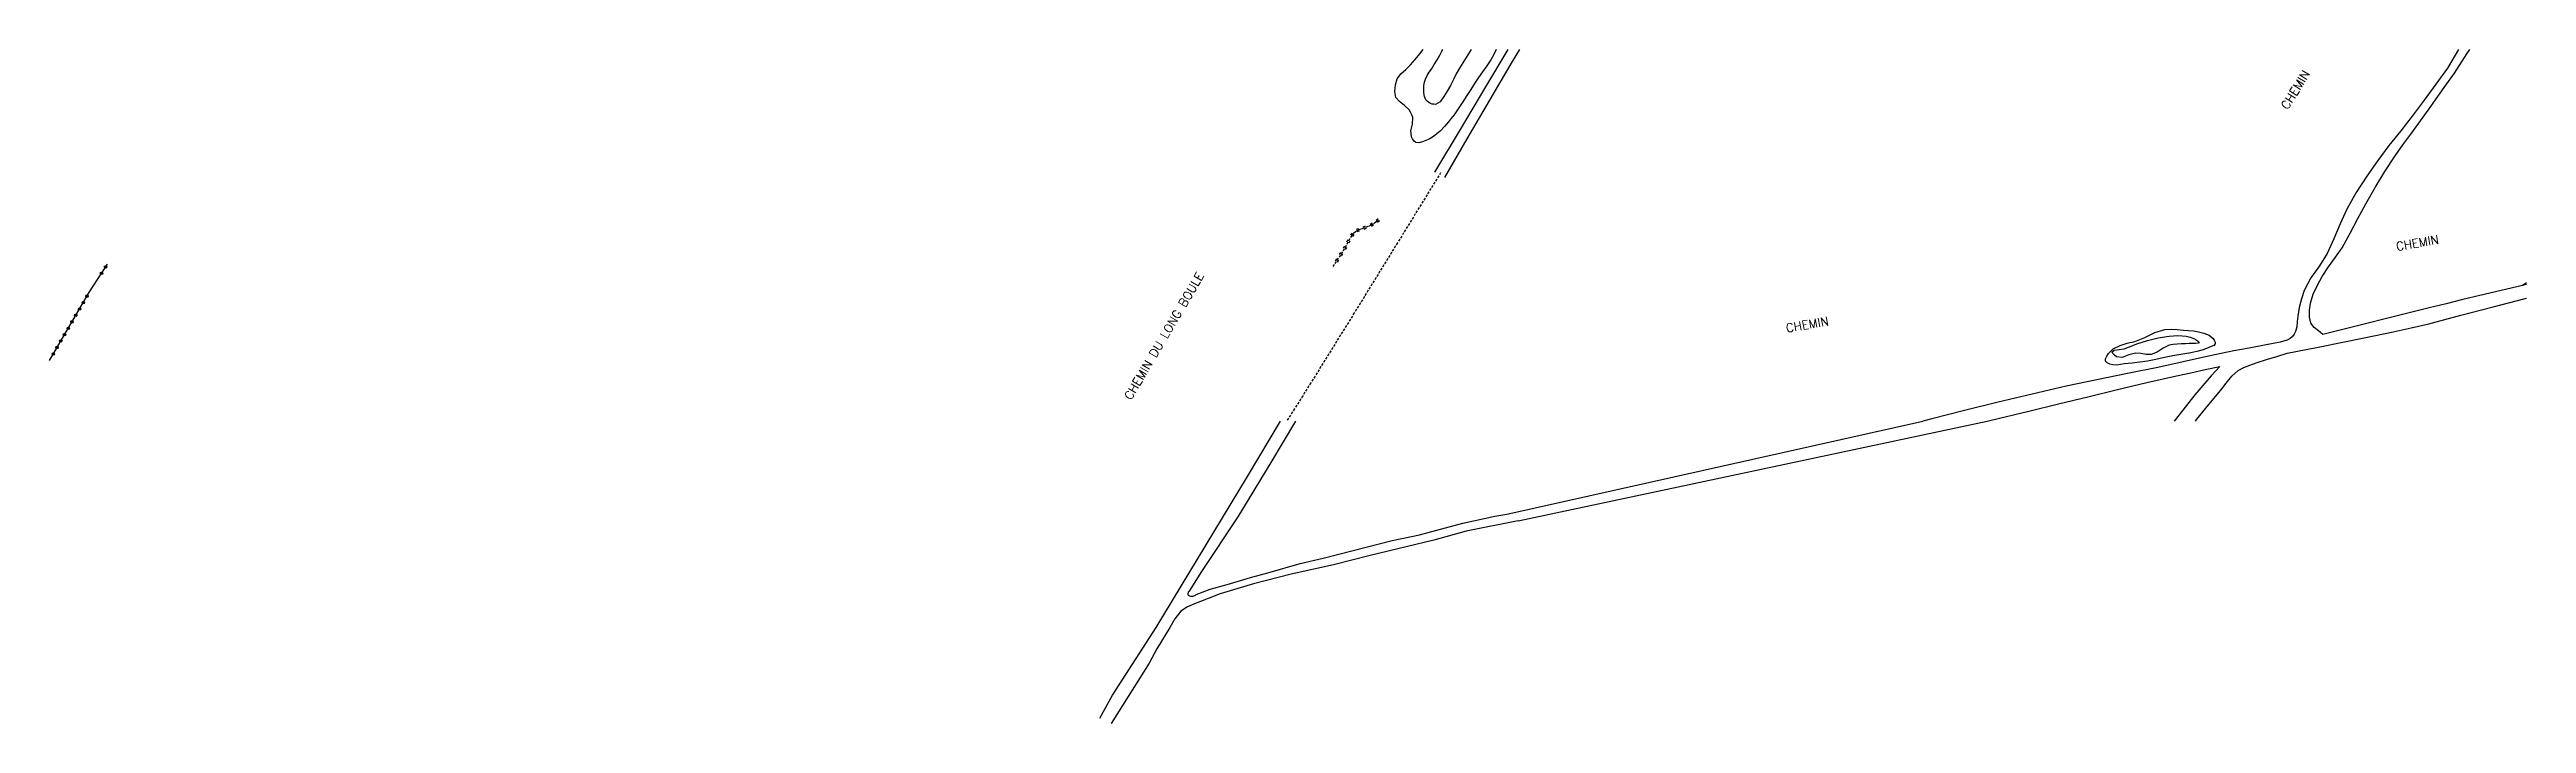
# Model space of a CAD drawing. Header units: millimetres. Extents: x 112069 to 113000, y 130019 to 131000.
# Drawn here: x 112500.2 to 113000, y 130864 to 131000 of the extents above; entities that cross this region are included whole.
import ezdxf

# ---------------------------------------------------------------- set-up
doc = ezdxf.new("R2010")
doc.units = ezdxf.units.MM
doc.linetypes.add('DASHED', pattern=[0.75, 0.5, -0.25])
doc.layers.get('0').update_dxf_attribs({"linetype": 'CONTINUOUS'})
for name, color, linetype in [('W0014', 7, 'CONTINUOUS'), ('W0070', 7, 'DASHED'), ('W0071', 7, 'CONTINUOUS'), ('W0211', 2, 'CONTINUOUS'), ('W0214', 2, 'CONTINUOUS'), ('W0220', 5, 'DASHED'), ('W0323', 7, 'CONTINUOUS'), ('W0989', 7, 'CONTINUOUS')]:
    doc.layers.add(name, color=color, linetype=linetype)
doc.styles.get("Standard").update_dxf_attribs({"font": 'romans.shx', "width": 0.85})

msp = doc.modelspace()

# ---------------------------------------------------------------- texts
at = {"layer": 'W0989'}
for s, rotation, p in [('CHEMIN', 58.2579, (112951.83, 130987.72)), ('CHEMIN', 9.9904, (112973.86, 130959.35)), ('CHEMIN DU LONG BOULE', 59.705, (112718.47, 130929.12)), ('CHEMIN', 9.9904, (112850.76, 130942.88))]:
    msp.add_text(s, height=1.75, rotation=rotation, dxfattribs=at).set_placement(p)

# ---------------------------------------------------------------- blocks, each defined once
blk = doc.blocks.new('t220o')
at = {"color": 0, "linetype": 'Continuous'}
for p, q in [((-0.25, 0.25), (0.25, 0.25)), ((-0.25, -0.25), (0.25, -0.25))]:
    blk.add_line(p, q, dxfattribs=at)
blk = doc.blocks.new('t323o')
at = {"color": 0, "linetype": 'Continuous'}
for radius in [0.25, 0.15]:
    blk.add_circle((0, 0), radius, dxfattribs=at)

# ---------------------------------------------------------------- linework, layer by layer
at = {"layer": 'W0014'}
msp.add_lwpolyline([(112508.11, 130950.78), (112508.32, 130951.11), (112509.92, 130953.57)], dxfattribs=at)
at = {"layer": 'W0070'}
msp.add_lwpolyline([(112780.91, 130975.14), (112772.21, 130960.99), (112763.49, 130946.85), (112754.73, 130932.74), (112753.08, 130930.12), (112751.43, 130927.5), (112749.86, 130925)], dxfattribs=at)
at = {"layer": 'W0071'}
for points in [[(112794.5, 131000), (112789.96, 130992.49), (112784.82, 130983.89), (112779.67, 130975.28)], [(112781.77, 130974.16), (112786.29, 130981.97), (112790.82, 130989.79), (112795.41, 130997.56), (112796.88, 131000)], [(112984.05, 130996.24), (112981.7, 130992.99), (112979.34, 130989.75), (112976.95, 130986.53), (112974.62, 130983.56), (112972.25, 130980.62), (112969.98, 130977.6), (112967.77, 130974.41), (112965.65, 130971.15), (112963.73, 130967.78), (112962.38, 130964.83), (112961.16, 130961.81), (112959.81, 130958.86), (112958.21, 130956.37), (112956.48, 130953.94), (112955.12, 130951.36), (112954.58, 130949.67), (112954.17, 130947.92), (112953.84, 130946.16), (112953.75, 130945.11), (112953.69, 130944.06), (112953.42, 130943.09), (112953.13, 130942.57), (112952.76, 130942.07), (112952.34, 130941.65), (112951.71, 130941.33), (112951, 130941.13), (112950.28, 130940.93), (112947.17, 130940.35), (112944.07, 130939.76), (112940.96, 130939.16), (112935.85, 130938.09), (112930.75, 130936.96), (112925.65, 130935.85), (112919.47, 130934.59), (112913.29, 130933.36), (112907.12, 130932.06), (112900.26, 130930.48), (112893.42, 130928.82), (112886.58, 130927.17), (112880.03, 130925.48), (112878.19, 130925)], [(112986.31, 131000), (112984.05, 130996.24)], [(112985.46, 130995.25), (112988, 130999.15), (112988.55, 131000)], [(112980.38, 130947.86), (112958.89, 130942.47), (112958.01, 130943.2), (112957.14, 130943.93), (112956.5, 130944.76), (112956.2, 130946.01), (112956.24, 130947.41), (112956.43, 130948.78), (112956.97, 130950.64), (112957.84, 130952.44), (112958.81, 130954.18), (112960.06, 130956.16), (112961.45, 130958.07), (112962.79, 130960.01), (112964.45, 130962.93), (112966, 130965.92), (112967.59, 130968.88), (112969.49, 130972.15), (112971.44, 130975.39), (112973.5, 130978.56), (112975.07, 130980.77), (112976.69, 130982.95), (112978.31, 130985.13), (112980.71, 130988.49), (112983.08, 130991.87), (112985.46, 130995.25)], [(113000, 130952.56), (112999.17, 130952.37), (112990.58, 130950.37), (112987.18, 130949.54), (112983.78, 130948.7), (112980.38, 130947.86)], [(112980.33, 130944.65), (112986.79, 130946.37), (112993.25, 130948.1), (112999.73, 130949.75), (113000, 130949.81)], [(112933.19, 130925), (112933.52, 130925.42), (112935.89, 130928.38), (112938.33, 130931.28), (112939.42, 130932.68), (112940.53, 130934.07), (112941.81, 130935.21), (112942.96, 130935.82), (112944.21, 130936.29), (112945.47, 130936.74), (112947.53, 130937.44), (112949.62, 130938.07), (112951.71, 130938.7), (112957.66, 130939.87), (112963.6, 130941.05), (112969.53, 130942.27), (112973.13, 130943.05), (112976.74, 130943.85), (112980.33, 130944.65)], [(112891.21, 130925), (112893.67, 130925.6), (112899.62, 130927.05), (112905.56, 130928.5), (112911.51, 130929.93), (112917.45, 130931.36), (112923.4, 130932.77), (112929.36, 130934.14), (112932.27, 130934.78), (112935.18, 130935.41), (112938.1, 130936.04), (112936.41, 130934.13), (112934.73, 130932.22), (112933.08, 130930.29), (112929.2, 130925.35), (112928.94, 130925)], [(112714.72, 130869.67), (112723.52, 130883.33), (112741.97, 130913.82), (112748.57, 130925)], [(112751.62, 130925), (112746.67, 130916.68), (112740, 130905.68), (112732.63, 130894.67), (112730.18, 130890.7), (112730.1, 130890.63), (112730.03, 130890.57), (112729.98, 130890.47), (112729.97, 130890.37), (112729.92, 130890.23), (112729.92, 130890.12), (112729.93, 130890), (112729.98, 130889.87), (112730.22, 130889.77), (112730.47, 130889.7), (112730.7, 130889.68), (112730.92, 130889.68), (112731.12, 130889.73), (112731.32, 130889.8), (112731.48, 130889.9), (112731.6, 130890.02), (112734.4, 130891.08), (112737.87, 130892.07), (112742.53, 130893.48), (112746.02, 130894.42), (112752.57, 130896.27), (112757.22, 130897.33), (112762.98, 130898.83), (112771.1, 130900.93), (112776.63, 130902.08), (112785.37, 130904.42), (112791.82, 130905.8), (112794.27, 130906.22)], [(112794.27, 130906.22), (112878.19, 130925)], [(112796.53, 130904.9), (112891.21, 130925)], [(112796.53, 130904.9), (112786.08, 130902.8), (112779.57, 130900.97), (112766.67, 130897.92), (112759.32, 130896.03), (112750.72, 130894.12), (112743.17, 130892.18), (112736.43, 130890.18), (112731.27, 130888.12), (112729.83, 130887.5), (112728.52, 130886.68), (112727.27, 130885.08), (112726.27, 130883.37), (112723.68, 130879.03), (112722.07, 130876.17), (112714.4, 130863.99), (112714.4, 130863.99)], [(112712.17, 130865.09), (112714.72, 130869.67)]]:
    msp.add_lwpolyline(points, dxfattribs=at)
at = {"layer": 'W0211'}
for points in [[(112787.1, 131000), (112786.73, 130999.46), (112786.04, 130998.42), (112785.36, 130997.33), (112784.71, 130996.23), (112784.07, 130995.12), (112783.48, 130993.94), (112782.91, 130992.76), (112782.24, 130991.63), (112781.57, 130990.51), (112780.81, 130989.43), (112779.85, 130988.93), (112779.52, 130988.94), (112779.17, 130989), (112778.84, 130989.11), (112778.51, 130989.31), (112778.21, 130989.57), (112777.95, 130989.86), (112777.65, 130990.51), (112777.52, 130991.27), (112777.49, 130992.03), (112777.53, 130992.71), (112777.66, 130993.38), (112777.85, 130994.03), (112778.18, 130994.73), (112778.61, 130995.4), (112779.04, 130996.06), (112779.62, 130996.99), (112780.21, 130997.91), (112780.75, 130998.86), (112781.17, 130999.67), (112781.32, 131000)], [(113000, 130952.93), (112999.17, 130952.37)]]:
    msp.add_lwpolyline(points, dxfattribs=at)
msp.add_lwpolyline([(112921.41, 130940.58), (112923.53, 130941.28), (112925.7, 130941.84), (112927.9, 130942.17), (112928.77, 130942.24), (112929.64, 130942.26), (112930.51, 130942.22), (112931.32, 130942.12), (112932.12, 130941.96), (112932.87, 130941.67), (112933.35, 130941.39), (112933.82, 130941.07), (112933.99, 130940.83), (112933.73, 130940.74), (112933.23, 130940.7), (112932.72, 130940.68), (112931.95, 130940.64), (112931.17, 130940.63), (112930.39, 130940.61), (112929.55, 130940.56), (112928.72, 130940.49), (112927.9, 130940.34), (112926.68, 130939.74), (112925.52, 130938.94), (112924.3, 130938.43), (112923.26, 130938.45), (112922.2, 130938.65), (112921.13, 130938.75), (112919.77, 130938.38), (112918.42, 130937.87), (112917.28, 130937.98), (112916.91, 130938.29), (112916.56, 130938.68), (112916.38, 130939.02), (112916.82, 130939.33), (112917.84, 130939.44), (112918.85, 130939.6), (112919.71, 130939.9), (112920.55, 130940.26)], close=True, dxfattribs=at)
at = {"layer": 'W0214'}
msp.add_lwpolyline([(112792.14, 131000), (112791.63, 130998.99), (112791.02, 130997.89), (112790.23, 130996.69), (112789.39, 130995.52), (112788.56, 130994.34), (112787.76, 130993.13), (112786.97, 130991.92), (112786.18, 130990.71), (112785.39, 130989.47), (112784.59, 130988.22), (112783.75, 130987.01), (112783.34, 130986.47), (112782.93, 130985.94), (112782.5, 130985.41), (112781.67, 130984.44), (112780.8, 130983.51), (112779.84, 130982.7), (112779.24, 130982.3), (112778.61, 130981.93), (112777.95, 130981.64), (112777.25, 130981.38), (112776.52, 130981.19), (112775.9, 130981.26), (112775.55, 130981.54), (112775.24, 130981.95), (112775, 130982.38), (112774.9, 130983.6), (112775.24, 130984.95), (112775.28, 130986.25), (112775.08, 130986.8), (112774.82, 130987.34), (112774.53, 130987.86), (112773.65, 130988.73), (112772.6, 130989.48), (112771.87, 130990.35), (112771.66, 130991.53), (112771.8, 130992.85), (112772.17, 130994.06), (112772.89, 130995.08), (112773.88, 130995.98), (112774.85, 130996.9), (112775.79, 130997.99), (112776.7, 130999.1), (112777.36, 131000)], dxfattribs=at)
msp.add_lwpolyline([(112927.05, 130943.51), (112928.28, 130943.56), (112929.53, 130943.49), (112930.78, 130943.39), (112931.81, 130943.33), (112932.84, 130943.24), (112933.84, 130943.06), (112934.93, 130942.78), (112936, 130942.38), (112936.77, 130941.71), (112936.98, 130941.34), (112937.16, 130940.94), (112937.18, 130940.59), (112936.91, 130940.29), (112936.41, 130940.07), (112935.91, 130939.87), (112934.74, 130939.42), (112933.52, 130939.09), (112932.29, 130938.82), (112931.07, 130938.59), (112929.85, 130938.41), (112928.64, 130938.21), (112926.94, 130937.84), (112925.25, 130937.43), (112923.55, 130937.09), (112922, 130936.88), (112920.43, 130936.73), (112918.86, 130936.58), (112918.07, 130936.45), (112917.28, 130936.32), (112916.53, 130936.36), (112915.96, 130936.52), (112915.4, 130936.76), (112915.07, 130937.09), (112915.09, 130937.57), (112915.34, 130938.15), (112915.65, 130938.67), (112916.64, 130939.62), (112918, 130940.26), (112919.43, 130940.72), (112919.94, 130940.85), (112920.45, 130940.95), (112920.96, 130941.07), (112923, 130941.89), (112924.99, 130942.88)], close=True, dxfattribs=at)
at = {"layer": 'W0220'}
msp.add_lwpolyline([(112759.22, 130956.19), (112760.06, 130957.48), (112760.9, 130958.76), (112761.69, 130960.07), (112762.05, 130960.74), (112762.39, 130961.41), (112762.77, 130962.06), (112763.05, 130962.49), (112763.35, 130962.92), (112763.7, 130963.27), (112764.17, 130963.55), (112764.7, 130963.74), (112765.24, 130963.93), (112765.82, 130964.16), (112766.41, 130964.38), (112766.98, 130964.65), (112767.49, 130964.97), (112767.98, 130965.32), (112768.47, 130965.68)], dxfattribs=at)
at = {"layer": 'W0323'}
for points in [[(112509.92, 130953.57), (112511.93, 130956.71)], [(112500.23, 130937.27), (112508.11, 130950.78)]]:
    msp.add_lwpolyline(points, dxfattribs=at)

# ---------------------------------------------------------------- block references
at = {"layer": 'W0220'}
for p, rotation in [((112762.34, 130961.31), 63.09692454715714), ((112763.12, 130962.59), 54.7076711269971), ((112764.23, 130963.57), 20.0606030197168), ((112765.63, 130964.09), 21.17497350247678), ((112767.01, 130964.67), 31.94475277641114), ((112768.25, 130965.52), 35.92294619927551), ((112760.04, 130957.45), 56.84917094747117), ((112760.86, 130958.71), 56.8287138371934), ((112761.64, 130959.99), 58.67686605105055)]:
    msp.add_blockref('t220o', p, dxfattribs=dict(at, rotation=rotation))
at = {"layer": 'W0323'}
for p, rotation in [((112511.53, 130956.1), 57.37596109841753), ((112510.72, 130954.83), 57.37596109841753), ((112505.52, 130946.34), 59.72352363244643), ((112506.28, 130947.64), 59.72352363244643), ((112507.03, 130948.93), 59.72352363244643), ((112507.79, 130950.23), 59.72352363244643), ((112502.49, 130941.16), 59.72352363244643), ((112503.25, 130942.45), 59.72352363244643), ((112504.01, 130943.75), 59.72352363244643), ((112504.76, 130945.04), 59.72352363244643), ((112500.98, 130938.57), 59.72352363244643), ((112501.74, 130939.86), 59.72352363244643)]:
    msp.add_blockref('t323o', p, dxfattribs=dict(at, rotation=rotation))

msp.set_redraw_order([(e.dxf.handle, doc.entitydb.next_handle()) for e in msp.query("TEXT MTEXT ATTDEF DIMENSION ARC_DIMENSION")])  # texts and dimensions are drawn at this point

doc.saveas('drawing.dxf')
